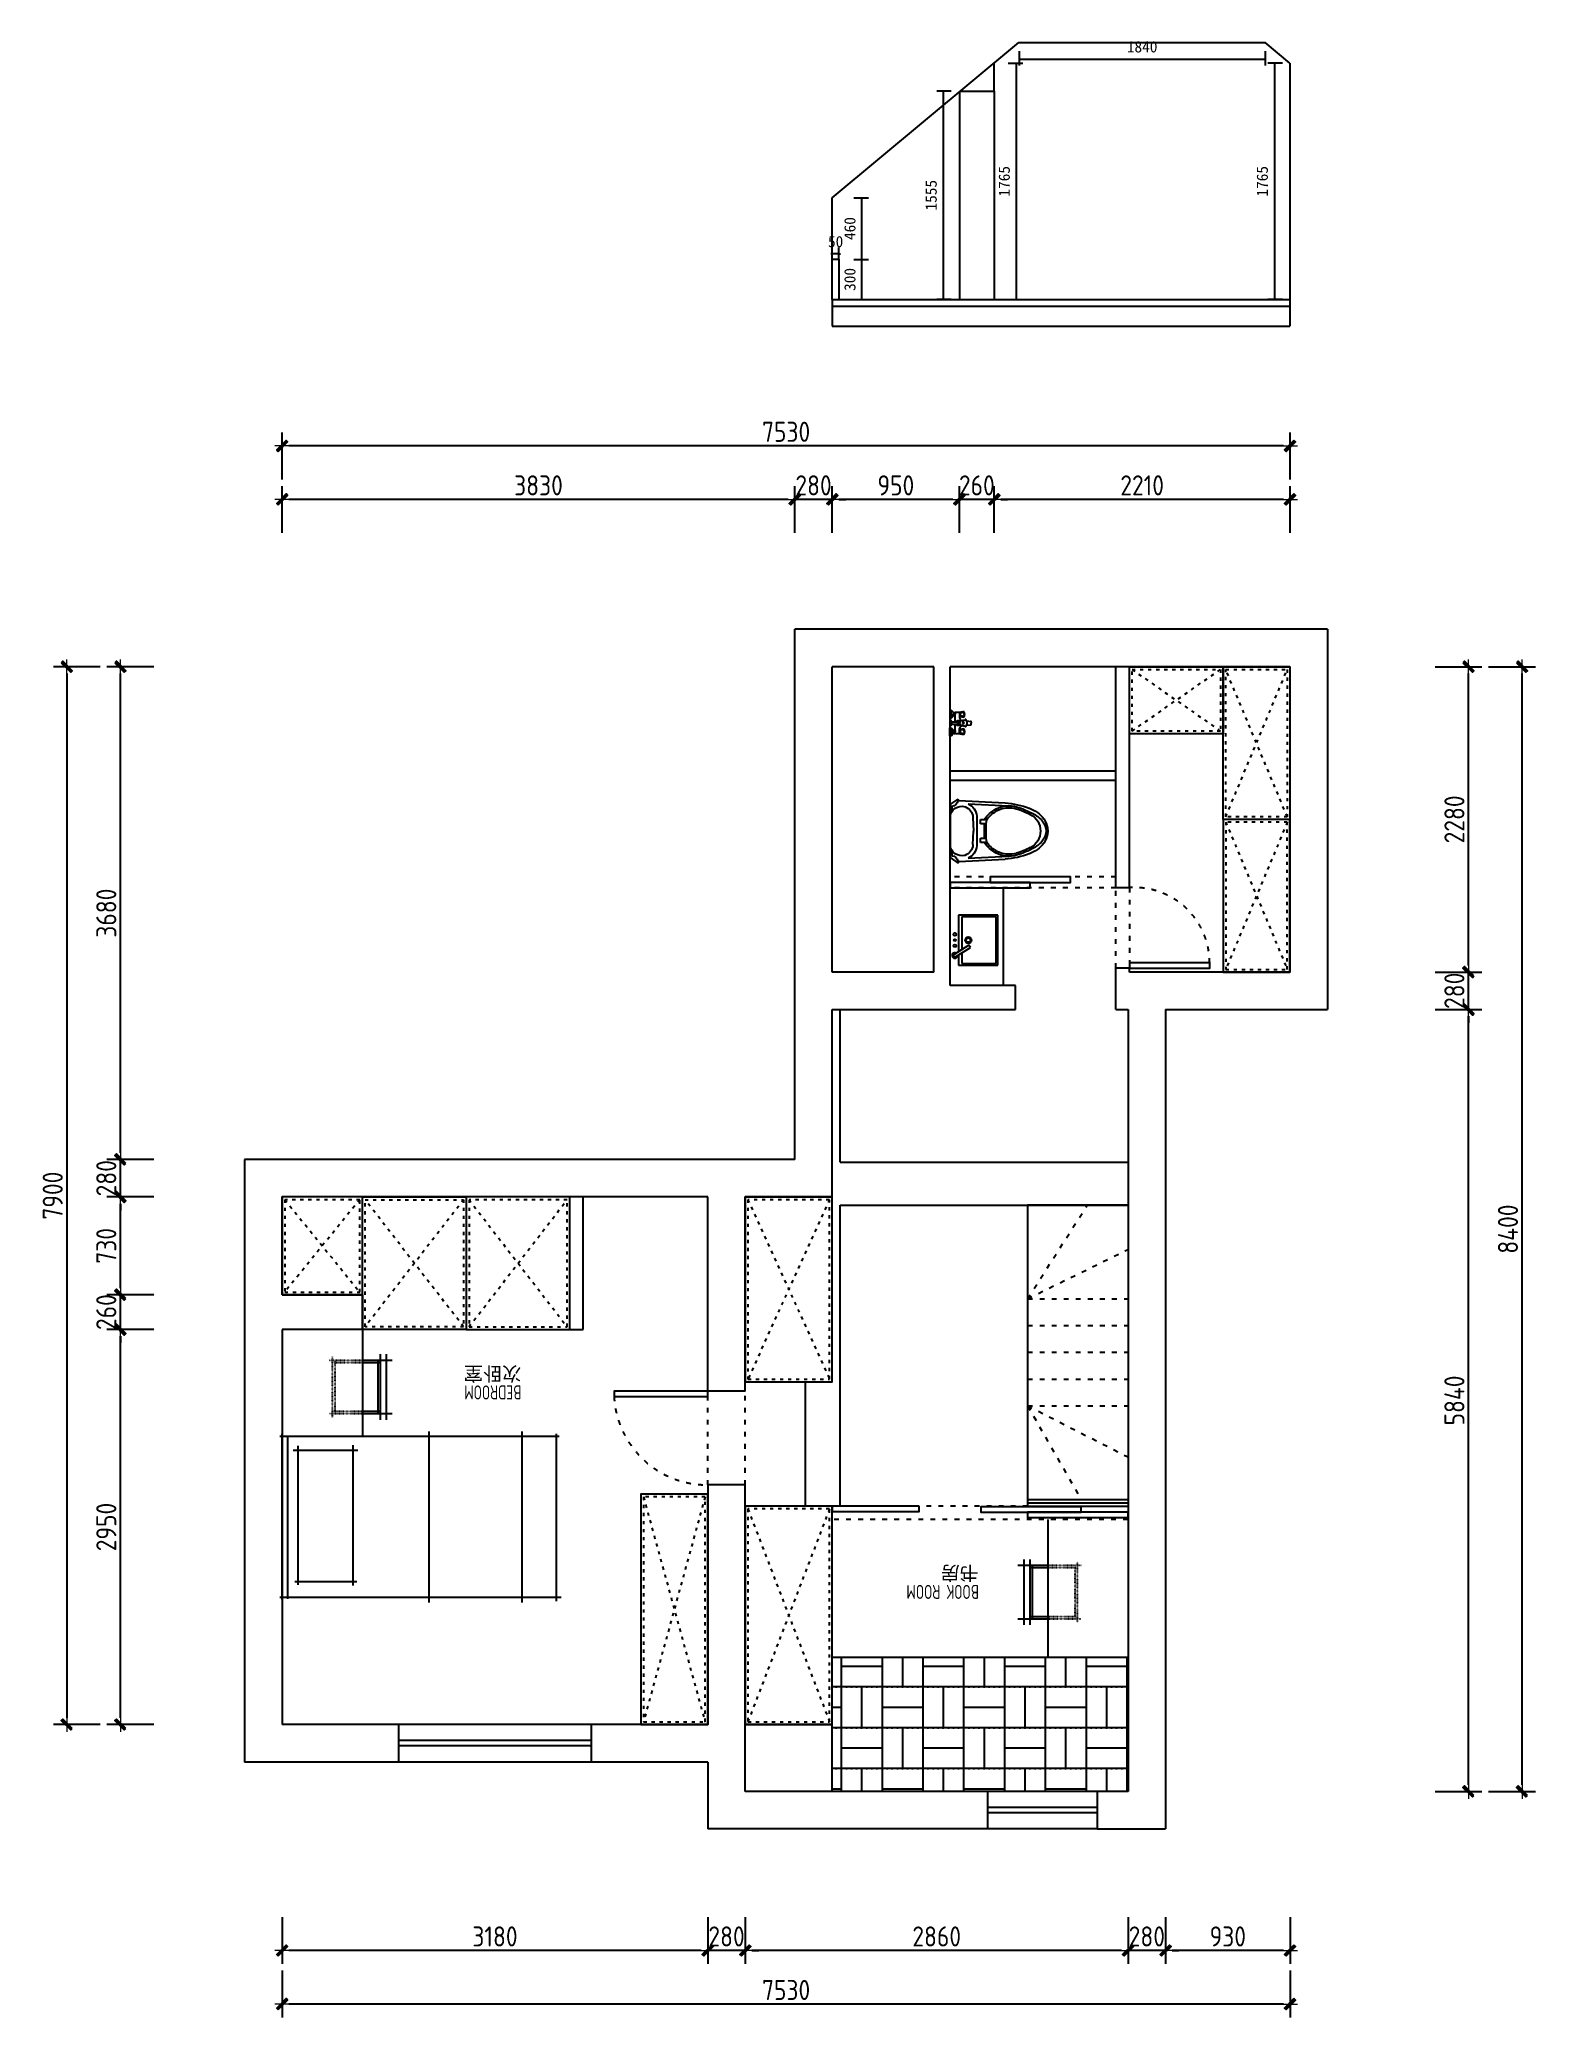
# Model space of a CAD drawing. Header units: millimetres. Extents: x -58733 to 427521, y -235734 to 553534.
# Drawn here: x 119272 to 130448, y 470162 to 484935 of the extents above; entities that cross this region are included whole.
import ezdxf

# ---------------------------------------------------------------- set-up
doc = ezdxf.new("R2010")
doc.units = ezdxf.units.MM
doc.linetypes.add('ACAD_ISO03W100', pattern=[30, 12, -18])
for name, color, linetype in [('00-墙体', 7, 'Continuous'), ('02-洁具及配件（地平图显示）', 1, 'Continuous'), ('02-活动家具', 1, 'Continuous'), ('E-立面活动家具', 1, 'Continuous')]:
    doc.layers.add(name, color=color, linetype=linetype)
doc.layers.add('P★10 文字说明', color=32, linetype='Continuous', lineweight=0)
doc.styles.add('CCD_DIM', font='ARCHS.SHX')
doc.styles.add('编号', font='ARCHSTYL.SHX', dxfattribs={"width": 0.8})
doc.styles.add('黑体', font='simhei.ttf')
doc.dimstyles.new('J内小标小字', dxfattribs={"dimscale": 1.2, "dimtxt": 70, "dimasz": 10, "dimexe": 40, "dimexo": 0, "dimgap": 40, "dimtad": 1, "dimdec": 0, "dimrnd": 5, "dimtxsty": '黑体', "dimblk": 'ARCHTICK', "dimcen": 2.5, "dimclrd": 251, "dimclre": 251, "dimclrt": 2, "dimadec": 0, "dimazin": 0, "dimtfac": 1, "dimtdec": 0, "dimtix": 1, "dimtmove": 1, "dimatfit": 3, "dimldrblk": 'DOT', "dimfxl": 50, "dimfxlon": 1, "dimarcsym": 0})
doc.dimstyles.new('海龍1：50', dxfattribs={"dimscale": 50, "dimtxt": 3, "dimasz": 1, "dimexe": 2, "dimexo": 2, "dimgap": 0.6, "dimtad": 1, "dimdec": 0, "dimrnd": 5, "dimdsep": 46, "dimtxsty": 'CCD_DIM', "dimblk": 'WS-cj', "dimcen": 1, "dimclrd": 242, "dimclre": 242, "dimclrt": 2, "dimadec": 0, "dimazin": 2, "dimtfac": 1, "dimtdec": 0, "dimtix": 1, "dimtmove": 2, "dimatfit": 3, "dimldrblk": 'CCD_Leader_Arrow', "dimfxl": 5, "dimfxlon": 1, "dimtolj": 1, "dimarcsym": 0})

msp = doc.modelspace()

# ---------------------------------------------------------------- texts
at = {"layer": 'P★10 文字说明', "char_height": 105, "attachment_point": 1, "rotation": 180, "line_spacing_factor": 0.8, "style": '编号'}
for s, insert in [('BEDROOM\\P{\\W1;\\f宋体|b0|i0|c134|p2;次卧室}', (122871.7, 474777.8)), ('BOOK ROOM\\P{\\Fￎￄￗￖ;\\W1;书房}', (126290.1, 473288.1))]:
    msp.add_mtext(s, dxfattribs=dict(at, insert=insert))

# ---------------------------------------------------------------- blocks, each defined once
blk = doc.blocks.new('WS-cj')
blk.add_hatch(color=1).paths.add_polyline_path([(0.59, 0.82), (-0.82, -0.59), (-0.59, -0.82), (0.82, 0.59)])
at = {"color": 1, "linetype": 'ByBlock', "lineweight": 0}
for p, q in [((-1.1, 0), (0, 0)), ((0, 0), (1.1, 0))]:
    blk.add_line(p, q, dxfattribs=at)
at = {"color": 1}
blk.add_lwpolyline([(0.59, 0.82), (-0.82, -0.59), (-0.59, -0.82), (0.82, 0.59)], close=True, dxfattribs=at)
blk = doc.blocks.new('*D662')
at = {"color": 242, "lineweight": -2}
for p, q in [((127685, 470912), (127685, 470562)), ((128615, 470912), (128615, 470562)), ((128565, 470662), (127735, 470662))]:
    blk.add_line(p, q, dxfattribs=at)
at = {"layer": 'Defpoints', "color": 0}
for p in [(127685, 471062), (128615, 471062), (127685, 470662)]:
    blk.add_point(p, dxfattribs=at)
at = {"color": 242, "lineweight": -2, "xscale": 50, "yscale": 50, "zscale": 50, "rotation": 180}
blk.add_blockref('WS-cj', (127685, 470662), dxfattribs=at)
at = {"color": 242, "lineweight": -2, "xscale": 50, "yscale": 50, "zscale": 50}
blk.add_blockref('WS-cj', (128615, 470662), dxfattribs=at)
at = {"color": 2, "insert": (128150, 470767), "char_height": 150, "attachment_point": 5, "style": 'CCD_DIM'}
blk.add_mtext('\\A1;930', dxfattribs=at)
blk = doc.blocks.new('CCD_Leader_Arrow')
at = {"color": 1, "linetype": 'ByBlock'}
blk.add_line((0, 0), (-1, 0), dxfattribs=at)
for points in [[(-0.86, 0.67), (-0.6, 0.85), (-0.24, 0), (0, 0)], [(-0.86, -0.67), (-0.6, -0.85), (-0.24, 0), (0, 0)]]:
    blk.add_solid(points, dxfattribs=at)
blk = doc.blocks.new('*D663')
at = {"color": 242, "lineweight": -2}
for p, q in [((127405, 470912), (127405, 470562)), ((127685, 470912), (127685, 470562)), ((127355, 470662), (127305, 470662)), ((127685, 470662), (127405, 470662)), ((127735, 470662), (127785, 470662))]:
    blk.add_line(p, q, dxfattribs=at)
at = {"layer": 'Defpoints', "color": 0}
for p in [(127405, 471062), (127685, 471062), (127405, 470662)]:
    blk.add_point(p, dxfattribs=at)
at = {"color": 242, "lineweight": -2, "xscale": 50, "yscale": 50, "zscale": 50}
blk.add_blockref('WS-cj', (127405, 470662), dxfattribs=at)
at = {"color": 242, "lineweight": -2, "xscale": 50, "yscale": 50, "zscale": 50, "rotation": 180}
blk.add_blockref('WS-cj', (127685, 470662), dxfattribs=at)
at = {"color": 2, "insert": (127545, 470767), "char_height": 150, "attachment_point": 5, "style": 'CCD_DIM'}
blk.add_mtext('\\A1;280', dxfattribs=at)
blk = doc.blocks.new('*D664')
at = {"color": 242, "lineweight": -2}
for p, q in [((124545, 470912), (124545, 470562)), ((127405, 470912), (127405, 470562)), ((127355, 470662), (124595, 470662))]:
    blk.add_line(p, q, dxfattribs=at)
at = {"layer": 'Defpoints', "color": 0}
for p in [(124545, 471062), (127405, 471062), (124545, 470662)]:
    blk.add_point(p, dxfattribs=at)
at = {"color": 242, "lineweight": -2, "xscale": 50, "yscale": 50, "zscale": 50, "rotation": 180}
blk.add_blockref('WS-cj', (124545, 470662), dxfattribs=at)
at = {"color": 242, "lineweight": -2, "xscale": 50, "yscale": 50, "zscale": 50}
blk.add_blockref('WS-cj', (127405, 470662), dxfattribs=at)
at = {"color": 2, "insert": (125975, 470767), "char_height": 150, "attachment_point": 5, "style": 'CCD_DIM'}
blk.add_mtext('\\A1;2860', dxfattribs=at)
blk = doc.blocks.new('*D665')
at = {"color": 242, "lineweight": -2}
for p, q in [((124265, 470912), (124265, 470562)), ((124545, 470912), (124545, 470562)), ((124215, 470662), (124165, 470662)), ((124545, 470662), (124265, 470662)), ((124595, 470662), (124645, 470662))]:
    blk.add_line(p, q, dxfattribs=at)
at = {"layer": 'Defpoints', "color": 0}
for p in [(124265, 471062), (124545, 471062), (124265, 470662)]:
    blk.add_point(p, dxfattribs=at)
at = {"color": 242, "lineweight": -2, "xscale": 50, "yscale": 50, "zscale": 50}
blk.add_blockref('WS-cj', (124265, 470662), dxfattribs=at)
at = {"color": 242, "lineweight": -2, "xscale": 50, "yscale": 50, "zscale": 50, "rotation": 180}
blk.add_blockref('WS-cj', (124545, 470662), dxfattribs=at)
at = {"color": 2, "insert": (124405, 470767), "char_height": 150, "attachment_point": 5, "style": 'CCD_DIM'}
blk.add_mtext('\\A1;280', dxfattribs=at)
blk = doc.blocks.new('*D666')
at = {"color": 242, "lineweight": -2}
for p, q in [((121085, 470912), (121085, 470562)), ((124265, 470912), (124265, 470562)), ((124215, 470662), (121135, 470662))]:
    blk.add_line(p, q, dxfattribs=at)
at = {"layer": 'Defpoints', "color": 0}
for p in [(121085, 471062), (124265, 471062), (121085, 470662)]:
    blk.add_point(p, dxfattribs=at)
at = {"color": 242, "lineweight": -2, "xscale": 50, "yscale": 50, "zscale": 50, "rotation": 180}
blk.add_blockref('WS-cj', (121085, 470662), dxfattribs=at)
at = {"color": 242, "lineweight": -2, "xscale": 50, "yscale": 50, "zscale": 50}
blk.add_blockref('WS-cj', (124265, 470662), dxfattribs=at)
at = {"color": 2, "insert": (122675, 470767), "char_height": 150, "attachment_point": 5, "style": 'CCD_DIM'}
blk.add_mtext('\\A1;3180', dxfattribs=at)
blk = doc.blocks.new('*D667')
at = {"color": 242, "lineweight": -2}
for p, q in [((121085, 470512), (121085, 470162)), ((128615, 470512), (128615, 470162)), ((128565, 470262), (121135, 470262))]:
    blk.add_line(p, q, dxfattribs=at)
at = {"layer": 'Defpoints', "color": 0}
for p in [(121085, 471062), (128615, 471062), (121085, 470262)]:
    blk.add_point(p, dxfattribs=at)
at = {"color": 242, "lineweight": -2, "xscale": 50, "yscale": 50, "zscale": 50, "rotation": 180}
blk.add_blockref('WS-cj', (121085, 470262), dxfattribs=at)
at = {"color": 242, "lineweight": -2, "xscale": 50, "yscale": 50, "zscale": 50}
blk.add_blockref('WS-cj', (128615, 470262), dxfattribs=at)
at = {"color": 2, "insert": (124850, 470367), "char_height": 150, "attachment_point": 5, "style": 'CCD_DIM'}
blk.add_mtext('\\A1;7530', dxfattribs=at)
blk = doc.blocks.new('*D668')
at = {"color": 242, "lineweight": -2}
for p, q in [((126405, 481250), (126405, 481600)), ((128615, 481250), (128615, 481600)), ((128565, 481500), (126455, 481500))]:
    blk.add_line(p, q, dxfattribs=at)
at = {"layer": 'Defpoints', "color": 0}
for p in [(126405, 481500), (126405, 481100), (128615, 481100)]:
    blk.add_point(p, dxfattribs=at)
at = {"color": 242, "lineweight": -2, "xscale": 50, "yscale": 50, "zscale": 50, "rotation": 180}
blk.add_blockref('WS-cj', (126405, 481500), dxfattribs=at)
at = {"color": 242, "lineweight": -2, "xscale": 50, "yscale": 50, "zscale": 50}
blk.add_blockref('WS-cj', (128615, 481500), dxfattribs=at)
at = {"color": 2, "insert": (127510, 481605), "char_height": 150, "attachment_point": 5, "style": 'CCD_DIM'}
blk.add_mtext('\\A1;2210', dxfattribs=at)
blk = doc.blocks.new('*D669')
at = {"color": 242, "lineweight": -2}
for p, q in [((126145, 481250), (126145, 481600)), ((126405, 481250), (126405, 481600)), ((126095, 481500), (126045, 481500)), ((126405, 481500), (126145, 481500)), ((126455, 481500), (126505, 481500))]:
    blk.add_line(p, q, dxfattribs=at)
at = {"layer": 'Defpoints', "color": 0}
for p in [(126145, 481500), (126145, 481100), (126405, 481100)]:
    blk.add_point(p, dxfattribs=at)
at = {"color": 242, "lineweight": -2, "xscale": 50, "yscale": 50, "zscale": 50}
blk.add_blockref('WS-cj', (126145, 481500), dxfattribs=at)
at = {"color": 242, "lineweight": -2, "xscale": 50, "yscale": 50, "zscale": 50, "rotation": 180}
blk.add_blockref('WS-cj', (126405, 481500), dxfattribs=at)
at = {"color": 2, "insert": (126275, 481605), "char_height": 150, "attachment_point": 5, "style": 'CCD_DIM'}
blk.add_mtext('\\A1;260', dxfattribs=at)
blk = doc.blocks.new('*D670')
at = {"color": 242, "lineweight": -2}
for p, q in [((125195, 481250), (125195, 481600)), ((126145, 481250), (126145, 481600)), ((126095, 481500), (125245, 481500))]:
    blk.add_line(p, q, dxfattribs=at)
at = {"layer": 'Defpoints', "color": 0}
for p in [(125195, 481500), (125195, 481100), (126145, 481100)]:
    blk.add_point(p, dxfattribs=at)
at = {"color": 242, "lineweight": -2, "xscale": 50, "yscale": 50, "zscale": 50, "rotation": 180}
blk.add_blockref('WS-cj', (125195, 481500), dxfattribs=at)
at = {"color": 242, "lineweight": -2, "xscale": 50, "yscale": 50, "zscale": 50}
blk.add_blockref('WS-cj', (126145, 481500), dxfattribs=at)
at = {"color": 2, "insert": (125670, 481605), "char_height": 150, "attachment_point": 5, "style": 'CCD_DIM'}
blk.add_mtext('\\A1;950', dxfattribs=at)
blk = doc.blocks.new('*D671')
at = {"color": 242, "lineweight": -2}
for p, q in [((124915, 481250), (124915, 481600)), ((125195, 481250), (125195, 481600)), ((124865, 481500), (124815, 481500)), ((125195, 481500), (124915, 481500)), ((125245, 481500), (125295, 481500))]:
    blk.add_line(p, q, dxfattribs=at)
at = {"layer": 'Defpoints', "color": 0}
for p in [(124915, 481500), (124915, 481100), (125195, 481100)]:
    blk.add_point(p, dxfattribs=at)
at = {"color": 242, "lineweight": -2, "xscale": 50, "yscale": 50, "zscale": 50}
blk.add_blockref('WS-cj', (124915, 481500), dxfattribs=at)
at = {"color": 242, "lineweight": -2, "xscale": 50, "yscale": 50, "zscale": 50, "rotation": 180}
blk.add_blockref('WS-cj', (125195, 481500), dxfattribs=at)
at = {"color": 2, "insert": (125055, 481605), "char_height": 150, "attachment_point": 5, "style": 'CCD_DIM'}
blk.add_mtext('\\A1;280', dxfattribs=at)
blk = doc.blocks.new('*D672')
at = {"color": 242, "lineweight": -2}
for p, q in [((121085, 481250), (121085, 481600)), ((124915, 481250), (124915, 481600)), ((124865, 481500), (121135, 481500))]:
    blk.add_line(p, q, dxfattribs=at)
at = {"layer": 'Defpoints', "color": 0}
for p in [(121085, 481500), (121085, 481100), (124915, 481100)]:
    blk.add_point(p, dxfattribs=at)
at = {"color": 242, "lineweight": -2, "xscale": 50, "yscale": 50, "zscale": 50, "rotation": 180}
blk.add_blockref('WS-cj', (121085, 481500), dxfattribs=at)
at = {"color": 242, "lineweight": -2, "xscale": 50, "yscale": 50, "zscale": 50}
blk.add_blockref('WS-cj', (124915, 481500), dxfattribs=at)
at = {"color": 2, "insert": (123000, 481605), "char_height": 150, "attachment_point": 5, "style": 'CCD_DIM'}
blk.add_mtext('\\A1;3830', dxfattribs=at)
blk = doc.blocks.new('*D673')
at = {"color": 242, "lineweight": -2}
for p, q in [((121085, 481650), (121085, 482000)), ((128565, 481900), (121135, 481900)), ((128615, 481650), (128615, 482000))]:
    blk.add_line(p, q, dxfattribs=at)
at = {"layer": 'Defpoints', "color": 0}
for p in [(121085, 481900), (121085, 481100), (128615, 481100)]:
    blk.add_point(p, dxfattribs=at)
at = {"color": 242, "lineweight": -2, "xscale": 50, "yscale": 50, "zscale": 50, "rotation": 180}
blk.add_blockref('WS-cj', (121085, 481900), dxfattribs=at)
at = {"color": 242, "lineweight": -2, "xscale": 50, "yscale": 50, "zscale": 50}
blk.add_blockref('WS-cj', (128615, 481900), dxfattribs=at)
at = {"color": 2, "insert": (124850, 482005), "char_height": 150, "attachment_point": 5, "style": 'CCD_DIM'}
blk.add_mtext('\\A1;7530', dxfattribs=at)
blk = doc.blocks.new('*D674')
at = {"color": 242, "lineweight": -2}
for p, q in [((129698, 477690), (130048, 477690)), ((129948, 471900), (129948, 477640)), ((129698, 471850), (130048, 471850))]:
    blk.add_line(p, q, dxfattribs=at)
at = {"layer": 'Defpoints', "color": 0}
for p in [(129548, 477690), (129948, 477690), (129548, 471850)]:
    blk.add_point(p, dxfattribs=at)
at = {"color": 242, "lineweight": -2, "xscale": 50, "yscale": 50, "zscale": 50}
for p, rotation in [((129948, 477690), 90), ((129948, 471850), 270)]:
    blk.add_blockref('WS-cj', p, dxfattribs=dict(at, rotation=rotation))
at = {"color": 2, "insert": (129843, 474770), "char_height": 150, "attachment_point": 5, "rotation": 90, "style": 'CCD_DIM'}
blk.add_mtext('\\A1;5840', dxfattribs=at)
blk = doc.blocks.new('*D675')
at = {"color": 242, "lineweight": -2}
for p, q in [((129948, 478020), (129948, 478070)), ((129698, 477970), (130048, 477970)), ((129948, 477690), (129948, 477970)), ((129698, 477690), (130048, 477690)), ((129948, 477640), (129948, 477590))]:
    blk.add_line(p, q, dxfattribs=at)
at = {"layer": 'Defpoints', "color": 0}
for p in [(129548, 477970), (129948, 477970), (129548, 477690)]:
    blk.add_point(p, dxfattribs=at)
at = {"color": 242, "lineweight": -2, "xscale": 50, "yscale": 50, "zscale": 50}
for p, rotation in [((129948, 477970), 270), ((129948, 477690), 90)]:
    blk.add_blockref('WS-cj', p, dxfattribs=dict(at, rotation=rotation))
at = {"color": 2, "insert": (129843, 477830), "char_height": 150, "attachment_point": 5, "rotation": 90, "style": 'CCD_DIM'}
blk.add_mtext('\\A1;280', dxfattribs=at)
blk = doc.blocks.new('*D676')
at = {"color": 242, "lineweight": -2}
for p, q in [((129698, 480250), (130048, 480250)), ((129948, 478020), (129948, 480200)), ((129698, 477970), (130048, 477970))]:
    blk.add_line(p, q, dxfattribs=at)
at = {"layer": 'Defpoints', "color": 0}
for p in [(129548, 480250), (129948, 480250), (129548, 477970)]:
    blk.add_point(p, dxfattribs=at)
at = {"color": 242, "lineweight": -2, "xscale": 50, "yscale": 50, "zscale": 50}
for p, rotation in [((129948, 480250), 90), ((129948, 477970), 270)]:
    blk.add_blockref('WS-cj', p, dxfattribs=dict(at, rotation=rotation))
at = {"color": 2, "insert": (129843, 479110), "char_height": 150, "attachment_point": 5, "rotation": 90, "style": 'CCD_DIM'}
blk.add_mtext('\\A1;2280', dxfattribs=at)
blk = doc.blocks.new('*D677')
at = {"color": 242, "lineweight": -2}
for p, q in [((130098, 480250), (130448, 480250)), ((130348, 471900), (130348, 480200)), ((130098, 471850), (130448, 471850))]:
    blk.add_line(p, q, dxfattribs=at)
at = {"layer": 'Defpoints', "color": 0}
for p in [(129548, 480250), (130348, 480250), (129548, 471850)]:
    blk.add_point(p, dxfattribs=at)
at = {"color": 242, "lineweight": -2, "xscale": 50, "yscale": 50, "zscale": 50}
for p, rotation in [((130348, 480250), 90), ((130348, 471850), 270)]:
    blk.add_blockref('WS-cj', p, dxfattribs=dict(at, rotation=rotation))
at = {"color": 2, "insert": (130243, 476050), "char_height": 150, "attachment_point": 5, "rotation": 90, "style": 'CCD_DIM'}
blk.add_mtext('\\A1;8400', dxfattribs=at)
blk = doc.blocks.new('*D678')
at = {"color": 242, "lineweight": -2}
for p, q in [((120126, 475300), (119776, 475300)), ((119876, 472400), (119876, 475250)), ((120126, 472350), (119776, 472350))]:
    blk.add_line(p, q, dxfattribs=at)
at = {"layer": 'Defpoints', "color": 0}
for p in [(119876, 475300), (120276, 475300), (120276, 472350)]:
    blk.add_point(p, dxfattribs=at)
at = {"color": 242, "lineweight": -2, "xscale": 50, "yscale": 50, "zscale": 50}
for p, rotation in [((119876, 475300), 90), ((119876, 472350), 270)]:
    blk.add_blockref('WS-cj', p, dxfattribs=dict(at, rotation=rotation))
at = {"color": 2, "insert": (119771, 473825), "char_height": 150, "attachment_point": 5, "rotation": 90, "style": 'CCD_DIM'}
blk.add_mtext('\\A1;2950', dxfattribs=at)
blk = doc.blocks.new('*D679')
at = {"color": 242, "lineweight": -2}
for p, q in [((120126, 475560), (119776, 475560)), ((119876, 475610), (119876, 475660)), ((119876, 475300), (119876, 475560)), ((120126, 475300), (119776, 475300)), ((119876, 475250), (119876, 475200))]:
    blk.add_line(p, q, dxfattribs=at)
at = {"layer": 'Defpoints', "color": 0}
for p in [(119876, 475560), (120276, 475560), (120276, 475300)]:
    blk.add_point(p, dxfattribs=at)
at = {"color": 242, "lineweight": -2, "xscale": 50, "yscale": 50, "zscale": 50}
for p, rotation in [((119876, 475560), 270), ((119876, 475300), 90)]:
    blk.add_blockref('WS-cj', p, dxfattribs=dict(at, rotation=rotation))
at = {"color": 2, "insert": (119771, 475430), "char_height": 150, "attachment_point": 5, "rotation": 90, "style": 'CCD_DIM'}
blk.add_mtext('\\A1;260', dxfattribs=at)
blk = doc.blocks.new('*D680')
at = {"color": 242, "lineweight": -2}
for p, q in [((120126, 476290), (119776, 476290)), ((119876, 475610), (119876, 476240)), ((120126, 475560), (119776, 475560))]:
    blk.add_line(p, q, dxfattribs=at)
at = {"layer": 'Defpoints', "color": 0}
for p in [(119876, 476290), (120276, 476290), (120276, 475560)]:
    blk.add_point(p, dxfattribs=at)
at = {"color": 242, "lineweight": -2, "xscale": 50, "yscale": 50, "zscale": 50}
for p, rotation in [((119876, 476290), 90), ((119876, 475560), 270)]:
    blk.add_blockref('WS-cj', p, dxfattribs=dict(at, rotation=rotation))
at = {"color": 2, "insert": (119771, 475925), "char_height": 150, "attachment_point": 5, "rotation": 90, "style": 'CCD_DIM'}
blk.add_mtext('\\A1;730', dxfattribs=at)
blk = doc.blocks.new('*D681')
at = {"color": 242, "lineweight": -2}
for p, q in [((120126, 476570), (119776, 476570)), ((119876, 476620), (119876, 476670)), ((119876, 476290), (119876, 476570)), ((120126, 476290), (119776, 476290)), ((119876, 476240), (119876, 476190))]:
    blk.add_line(p, q, dxfattribs=at)
at = {"layer": 'Defpoints', "color": 0}
for p in [(119876, 476570), (120276, 476570), (120276, 476290)]:
    blk.add_point(p, dxfattribs=at)
at = {"color": 242, "lineweight": -2, "xscale": 50, "yscale": 50, "zscale": 50}
for p, rotation in [((119876, 476570), 270), ((119876, 476290), 90)]:
    blk.add_blockref('WS-cj', p, dxfattribs=dict(at, rotation=rotation))
at = {"color": 2, "insert": (119771, 476430), "char_height": 150, "attachment_point": 5, "rotation": 90, "style": 'CCD_DIM'}
blk.add_mtext('\\A1;280', dxfattribs=at)
blk = doc.blocks.new('*D682')
at = {"color": 242, "lineweight": -2}
for p, q in [((120126, 480250), (119776, 480250)), ((119876, 476620), (119876, 480200)), ((120126, 476570), (119776, 476570))]:
    blk.add_line(p, q, dxfattribs=at)
at = {"layer": 'Defpoints', "color": 0}
for p in [(119876, 480250), (120276, 480250), (120276, 476570)]:
    blk.add_point(p, dxfattribs=at)
at = {"color": 242, "lineweight": -2, "xscale": 50, "yscale": 50, "zscale": 50}
for p, rotation in [((119876, 480250), 90), ((119876, 476570), 270)]:
    blk.add_blockref('WS-cj', p, dxfattribs=dict(at, rotation=rotation))
at = {"color": 2, "insert": (119771, 478410), "char_height": 150, "attachment_point": 5, "rotation": 90, "style": 'CCD_DIM'}
blk.add_mtext('\\A1;3680', dxfattribs=at)
blk = doc.blocks.new('*D683')
at = {"color": 242, "lineweight": -2}
for p, q in [((119726, 480250), (119376, 480250)), ((119476, 480200), (119476, 472400)), ((119726, 472350), (119376, 472350))]:
    blk.add_line(p, q, dxfattribs=at)
at = {"layer": 'Defpoints', "color": 0}
for p in [(120276, 480250), (119476, 472350), (120276, 472350)]:
    blk.add_point(p, dxfattribs=at)
at = {"color": 242, "lineweight": -2, "xscale": 50, "yscale": 50, "zscale": 50}
for p, rotation in [((119476, 480250), 90), ((119476, 472350), 270)]:
    blk.add_blockref('WS-cj', p, dxfattribs=dict(at, rotation=rotation))
at = {"color": 2, "insert": (119371, 476300), "char_height": 150, "attachment_point": 5, "rotation": 90, "style": 'CCD_DIM'}
blk.add_mtext('\\A1;7900', dxfattribs=at)
blk = doc.blocks.new('zw$DBEA')
for p, q in [((2102, 1237), (0, 1237)), ((36, 1266), (36, 20)), ((36, 1253), (36, 16)), ((2045, 30), (2045, 1248)), ((2086, 1253), (2086, 16)), ((16, 37), (2102, 37))]:
    blk.add_line(p, q)
at = {"color": 251}
for p, q in [((292, 1277), (292, 0)), ((987, 1277), (987, 0)), ((1526, 1121), (1990, 1121)), ((1556, 100), (1556, 1149)), ((1966, 1144), (1966, 106)), ((2003, 139), (1520, 139))]:
    blk.add_line(p, q, dxfattribs=at)
blk = doc.blocks.new('A$C47FE7B04')
for p, q in [((12, 67), (28, 412)), ((466, 67), (450, 412)), ((42, 0), (0, 60)), ((436, 0), (478, 60)), ((436, 0), (42, 0))]:
    blk.add_line(p, q)
at = {"color": 251}
for p, q in [((35, 136), (50, 437)), ((443, 136), (428, 437)), ((350, 200), (128, 200)), ((138, 171), (239, 175)), ((153, 278), (153, 229)), ((153, 229), (186, 229)), ((185, 271), (293, 271)), ((186, 229), (186, 271)), ((292, 256), (186, 256)), ((340, 171), (239, 175)), ((292, 271), (292, 229)), ((292, 229), (325, 229)), ((325, 229), (325, 278)), ((94, 14), (55, 14)), ((424, 14), (384, 14)), ((76, 0), (403, 0)), ((436, 0), (436, 0))]:
    blk.add_line(p, q, dxfattribs=at)
for centre, radius, start, end in [((704, 355), 678, 159.5, 175.2), ((305, 501), 254, 128, 158.7), ((239, 580), 151, 53.3224, 126.6999), ((173, 501), 254, 21.3, 52), ((-226, 355), 678, 4.8, 20.5), ((76, 64), 63.8, 177, 184.041), ((402, 64), 63.8, 355.9513, 3)]:
    blk.add_arc(centre, radius, start, end)
for centre, radius, start, end in [((667, 317), 635, 150.6001, 163.4407), ((667, 317), 620, 152.8687, 163.4334), ((302, 523), 216, 127.6232, 150.6955), ((239, 536), 140, 27.1313, 152.8687), ((239, 607), 111, 90, 128.3644), ((239, 607), 111, 51.6356, 90), ((176, 523), 216, 29.3045, 52.3768), ((-189, 317), 620, 16.5666, 27.1313), ((-189, 317), 635, 16.5593, 29.3999), ((256, 441), 206, 164.0575, 208.1206), ((256, 441), 191, 164.0809, 199.8651), ((222, 441), 191, 340.1349, 15.9191), ((222, 441), 206, 331.8794, 15.9425), ((291, 457), 244, 207.4735, 235.4741), ((291, 457), 229, 200.5577, 226.0032), ((187, 457), 244, 304.5259, 332.5265), ((187, 457), 229, 313.9968, 339.4423), ((137, 88), 112, 94.5, 155.1), ((141, 82), 89.1, 92.2, 160.4), ((185, 347), 76.2, 226.0032, 270), ((293, 347), 76.2, 270, 313.9968), ((337, 82), 89.1, 19.6, 87.8), ((341, 88), 112, 24.9, 85.5), ((5, 10), 49.9, 81.6639, 95.7795), ((5, 10), 49.9, 4.936, 81.6639), ((144, 89), 89.8, 164.9956, 261.9532), ((334, 89), 89.8, 278.0468, 15.0044), ((473, 10), 49.9, 98.403, 175.064), ((473, 10), 49.9, 84.2205, 98.403)]:
    blk.add_arc(centre, radius, start, end, dxfattribs=at)
blk = doc.blocks.new('A$C148A1841')
at = {"extrusion": (0, 1, 0)}
for p, q in [((0, 360), (0, 0)), ((95, 360), (0, 360)), ((460, 360), (125, 360)), ((460, 0), (460, 360)), ((0, 0), (460, 0))]:
    blk.add_line(p, q, dxfattribs=at)
at = {"color": 251, "ltscale": 10, "extrusion": (0, 1, 0)}
for p, q in [((15, 330), (15, 15)), ((114, 330), (15, 330)), ((445, 330), (143, 330)), ((445, 15), (445, 330)), ((15, 15), (445, 15))]:
    blk.add_line(p, q, dxfattribs=at)
at = {"color": 251}
for p, q in [((198, 271), (216, 271)), ((230, 288), (230, 304)), ((230, 254), (230, 238)), ((246, 271), (263, 271))]:
    blk.add_line(p, q, dxfattribs=at)
at = {"color": 251, "ltscale": 10}
blk.add_lwpolyline([(162, 252), (183, 266), (98, 402, 1), (77, 389)], format="xyb", close=True, dxfattribs=at)
at = {"color": 251}
for radius in [29.4, 19.8]:
    blk.add_circle((230, 271), radius, dxfattribs=at)
at = {"color": 251, "ltscale": 10}
blk.add_arc((88, 396), 25, 331.6515, 271.6515, dxfattribs=at)
at = {"color": 251}
for centre, major_axis, start_param, end_param in [((177, 396), (-9.43, 9.43), 0.785398, 7.068583), ((230, 396), (-6.29, 6.29), 0.785398, 7.068583), ((283, 396), (9.43, 9.43), 2.356194490192192, 8.639379797371777)]:
    blk.add_ellipse(centre, major_axis=major_axis, ratio=1, start_param=start_param, end_param=end_param, dxfattribs=at)
blk = doc.blocks.new('A$C2EBB641D')
for p, q in [((533, 667), (200, 667)), ((267, 733), (267, 0)), ((333, 733), (333, 0)), ((200, 67), (533, 67))]:
    blk.add_line(p, q)
at = {"color": 250, "linetype": 'ACAD_ISO03W100', "ltscale": 0.1}
for p, q in [((907, 667), (533, 667)), ((867, 27), (867, 707)), ((853, 640), (533, 640)), ((840, 80), (840, 653)), ((533, 93), (853, 93)), ((533, 67), (907, 67))]:
    blk.add_line(p, q, dxfattribs=at)
at = {"color": 251}
for p, q in [((533, 640), (347, 640)), ((360, 653), (360, 80)), ((347, 93), (533, 93))]:
    blk.add_line(p, q, dxfattribs=at)
blk = doc.blocks.new('A$C161B1048')
for p, q in [((0, 159), (58, 159)), ((0, 151), (0, 159)), ((0, 151), (16, 135)), ((58, 151), (43, 135)), ((58, 159), (58, 151)), ((119, 159), (71, 159)), ((190, 159), (132, 159)), ((132, 159), (132, 151)), ((132, 151), (147, 135)), ((190, 151), (175, 135)), ((190, 151), (190, 159)), ((16, 135), (19, 135)), ((19, 130), (16, 128)), ((16, 128), (16, 122)), ((16, 122), (19, 120)), ((19, 120), (16, 118)), ((16, 118), (16, 89)), ((18, 87), (18, 86)), ((19, 135), (19, 130)), ((39, 120), (86, 120)), ((40, 135), (40, 130)), ((43, 135), (40, 135)), ((40, 130), (42, 128)), ((42, 122), (40, 120)), ((42, 128), (42, 122)), ((43, 87), (55, 87)), ((43, 86), (43, 87)), ((70, 46), (79, 84)), ((70, 44), (70, 44)), ((75, 74), (75, 67)), ((79, 34), (82, 5)), ((86, 147), (85, 147)), ((86, 147), (86, 100)), ((95, 147), (86, 147)), ((86, 100), (104, 100)), ((86, 89), (86, 85)), ((86, 89), (104, 89)), ((88, 0), (95, 0)), ((95, 147), (104, 147)), ((102, 0), (95, 0)), ((104, 147), (104, 100)), ((104, 147), (106, 147)), ((104, 120), (171, 120)), ((104, 89), (104, 85)), ((111, 34), (107, 5)), ((111, 84), (120, 46)), ((147, 87), (134, 87)), ((147, 135), (150, 135)), ((147, 86), (147, 87)), ((150, 130), (148, 128)), ((148, 128), (148, 122)), ((148, 122), (150, 120)), ((150, 135), (150, 130)), ((172, 120), (171, 120)), ((171, 87), (171, 87)), ((171, 87), (171, 86)), ((172, 135), (172, 130)), ((175, 135), (172, 135)), ((172, 130), (174, 128)), ((174, 122), (172, 120)), ((174, 128), (174, 122)), ((174, 89), (174, 118))]:
    blk.add_line(p, q)
at = {"color": 251}
for p, q in [((58, 151), (0, 151)), ((132, 151), (190, 151)), ((15, 54), (20, 78)), ((18, 87), (43, 87)), ((18, 86), (43, 86)), ((19, 135), (29, 135)), ((19, 130), (29, 130)), ((19, 120), (29, 120)), ((31, 52), (19, 52)), ((23, 128), (21, 130)), ((21, 120), (23, 122)), ((23, 128), (26, 130)), ((23, 122), (23, 128)), ((23, 122), (26, 120)), ((40, 135), (29, 135)), ((40, 130), (29, 130)), ((40, 120), (29, 120)), ((31, 52), (42, 52)), ((35, 128), (32, 130)), ((35, 122), (32, 120)), ((35, 128), (37, 130)), ((35, 122), (35, 128)), ((37, 120), (35, 122)), ((46, 54), (41, 78)), ((76, 58), (74, 63)), ((79, 57), (76, 58)), ((80, 67), (79, 57)), ((89, 65), (93, 53)), ((93, 53), (98, 53)), ((98, 53), (101, 65)), ((110, 68), (110, 57)), ((110, 57), (114, 58)), ((115, 74), (114, 69)), ((114, 58), (116, 65)), ((121, 44), (121, 44)), ((143, 54), (149, 78)), ((171, 87), (147, 87)), ((171, 86), (147, 86)), ((159, 52), (147, 52)), ((150, 135), (161, 135)), ((150, 130), (161, 130)), ((150, 120), (161, 120)), ((155, 128), (153, 130)), ((153, 120), (155, 122)), ((155, 128), (158, 130)), ((155, 122), (155, 128)), ((155, 122), (158, 120)), ((159, 52), (171, 52)), ((172, 135), (161, 135)), ((172, 130), (161, 130)), ((172, 120), (161, 120)), ((167, 128), (164, 130)), ((167, 122), (164, 120)), ((167, 128), (169, 130)), ((167, 122), (167, 128)), ((169, 120), (167, 122)), ((175, 54), (169, 78))]:
    blk.add_line(p, q, dxfattribs=at)
for centre, radius, start, end in [((86, 163), 16.1, 196.4663, 264.7097), ((104, 163), 16.1, 275.2903, 343.5337), ((216, 37), 206, 167.1247, 175.6663), ((32, 106), 57, 247.8225, 268.6863), ((19, 81), 4.17, 95.2861, 155.1491), ((18, 89), 2.26, 180, 283.6855), ((29, 106), 57, 271.3137, 292.1775), ((42, 81), 4.17, 24.8509, 84.7139), ((-155, 37), 206, 4.3337, 12.8753), ((55, 66), 20.9, 23.4502, 90), ((76, 43), 6.14, 155.6461, 180), ((76, 43), 6.14, 180, 221.2126), ((85, 51), 18.4, 221.2126, 244.6886), ((91, 64), 32.8, 244.6886, 258.9162), ((80, 84), 0.732, 111.5874, 180), ((80, 84), 0.732, 180, 248.4126), ((87, 66), 20.2, 99.3077, 111.5874), ((87, 102), 20.2, 248.4126, 260.6923), ((88, 6), 5.6, 186.0979, 272.3749), ((93, 94), 9.16, 140.1022, 219.8978), ((92, 37), 49.5, 96.7319, 99.3077), ((92, 131), 49.5, 260.6923, 266.1163), ((95, 85), 53.9, 258.9162, 270), ((87, 85), 0.443, 180, 247.4671), ((91, 95), 11, 247.4671, 260.2489), ((93, 111), 26.9, 260.2489, 265.9284), ((95, 178), 96.5, 266.1163, 270), ((95, 136), 52.2, 265.9284, 270), ((95, 136), 52.2, 270, 274.0716), ((95, 178), 96.5, 270, 273.8837), ((95, 85), 53.9, 270, 281.0838), ((97, 111), 26.9, 274.0716, 279.7511), ((100, 95), 11, 279.7511, 292.5329), ((98, 131), 49.5, 273.8837, 279.3077), ((102, 6), 5.6, 267.6251, 353.9021), ((97, 94), 9.16, 320.1022, 39.8978), ((98, 37), 49.5, 80.6923, 83.2681), ((104, 85), 0.443, 292.5329, 0), ((99, 64), 32.8, 281.0838, 295.3114), ((103, 66), 20.2, 68.4126, 80.6923), ((103, 102), 20.2, 279.3077, 291.5874), ((110, 84), 0.732, 291.5874, 0), ((110, 84), 0.732, 360, 68.4126), ((105, 51), 18.4, 295.3114, 318.7874), ((134, 66), 20.9, 90, 156.5498), ((115, 43), 6.14, 318.7874, 0), ((115, 43), 6.14, 0, 24.3539), ((345, 37), 206, 167.1247, 175.6663), ((160, 106), 57, 247.8225, 268.6863), ((147, 81), 4.17, 95.2861, 155.1491), ((158, 106), 57, 271.3137, 292.1775), ((172, 89), 2.26, 256.3145, 0), ((171, 81), 4.17, 24.8509, 84.7139), ((172, 118), 2, 0, 90), ((-27, 37), 206, 4.3337, 12.8753)]:
    blk.add_arc(centre, radius, start, end)
for centre, radius, start, end in [((11, 60), 7.1, 268.6863, 306.614), ((-79, 60), 94, 356.2802, 9.9331), ((19, 57), 4.74, 212.3784, 270), ((30, 73), 10.8, 86.7185, 152.529), ((31, 73), 10.8, 27.471, 93.2815), ((42, 57), 4.74, 270, 327.6216), ((140, 60), 94, 170.0669, 183.7198), ((51, 60), 7.1, 233.386, 271.3137), ((95, 100), 17, 122.2278, 235.4154), ((84, 94), 5.2, 68.9619, 78.2634), ((84, 95), 5.2, 281.7366, 291.0381), ((84, 94), 4.83, 47.1211, 68.9619), ((84, 95), 4.83, 291.0381, 312.8789), ((84, 94), 4.53, 24.0405, 47.1211), ((84, 95), 4.53, 312.8789, 335.9595), ((85, 94), 4.18, 0, 24.0405), ((85, 94), 4.18, 335.9595, 0), ((94, 94), 4.18, 155.9595, 180), ((94, 94), 4.18, 180, 204.0405), ((95, 94), 4.53, 132.8789, 155.9595), ((95, 95), 4.53, 204.0405, 227.1211), ((95, 94), 4.83, 111.0381, 132.8789), ((95, 95), 4.83, 227.1211, 248.9619), ((95, 94), 5.2, 90, 111.0381), ((95, 95), 5.2, 248.9619, 270), ((95, 94), 5.2, 68.9619, 90), ((95, 95), 5.2, 270, 291.0381), ((95, 94), 4.83, 47.1211, 68.9619), ((95, 95), 4.83, 291.0381, 312.8789), ((95, 94), 4.53, 24.0405, 47.1211), ((95, 95), 4.53, 312.8789, 335.9595), ((96, 94), 4.18, 0, 24.0405), ((96, 94), 4.18, 335.9595, 0), ((106, 94), 4.18, 155.9595, 180), ((106, 94), 4.18, 180, 204.0405), ((106, 94), 4.53, 132.8789, 155.9595), ((106, 95), 4.53, 204.0405, 227.1211), ((106, 94), 4.83, 111.0381, 132.8789), ((106, 95), 4.83, 227.1211, 248.9619), ((95, 100), 17, 304.4767, 58.4244), ((106, 94), 5.2, 101.7366, 111.0381), ((106, 95), 5.2, 248.9619, 258.2634), ((139, 60), 7.1, 268.6863, 306.614), ((49, 60), 94, 356.2802, 9.9331), ((147, 57), 4.74, 212.3784, 270), ((158, 73), 10.8, 86.7185, 152.529), ((160, 73), 10.8, 27.471, 93.2815), ((171, 57), 4.74, 270, 327.6216), ((269, 60), 94, 170.0669, 183.7198), ((179, 60), 7.1, 233.386, 271.3137)]:
    blk.add_arc(centre, radius, start, end, dxfattribs=at)
blk = doc.blocks.new('_ArchTick')
at = {"color": 0, "linetype": 'ByBlock', "const_width": 0.15}
blk.add_lwpolyline([(-0.5, -0.5), (0.5, 0.5)], dxfattribs=at)
blk = doc.blocks.new('*D684')
at = {"color": 251, "lineweight": -2}
for p, q in [((126084, 484550), (125976, 484550)), ((126024, 484550), (126024, 482993)), ((126084, 482993), (125976, 482993))]:
    blk.add_line(p, q, dxfattribs=at)
at = {"layer": 'Defpoints', "color": 0}
for p in [(126153, 484550), (126024, 482993), (126153, 482993)]:
    blk.add_point(p, dxfattribs=at)
at = {"color": 251, "lineweight": -2, "xscale": 12, "yscale": 12, "zscale": 12}
for p, rotation in [((126024, 484550), 90), ((126024, 482993), 270)]:
    blk.add_blockref('_ArchTick', p, dxfattribs=dict(at, rotation=rotation))
at = {"color": 2, "insert": (125934, 483772), "char_height": 84, "attachment_point": 5, "rotation": 90, "style": '黑体'}
blk.add_mtext('1555', dxfattribs=at)
blk = doc.blocks.new('_Dot')
at = {"color": 0, "linetype": 'ByBlock', "lineweight": -2}
blk.add_line((-0.5, 0), (-1, 0), dxfattribs=at)
at = {"color": 0, "linetype": 'ByBlock', "const_width": 0.5}
blk.add_lwpolyline([(-0.25, 0, 1), (0.25, 0, 1)], format="xyb", close=True, dxfattribs=at)
blk = doc.blocks.new('*D685')
at = {"color": 251, "lineweight": -2}
for p, q in [((126510, 484759), (126618, 484759)), ((126570, 484759), (126570, 482993)), ((126510, 482993), (126618, 482993))]:
    blk.add_line(p, q, dxfattribs=at)
at = {"layer": 'Defpoints', "color": 0}
for p in [(126405, 484759), (126405, 482993), (126570, 482993)]:
    blk.add_point(p, dxfattribs=at)
at = {"color": 251, "lineweight": -2, "xscale": 12, "yscale": 12, "zscale": 12}
for p, rotation in [((126570, 484759), 90), ((126570, 482993), 270)]:
    blk.add_blockref('_ArchTick', p, dxfattribs=dict(at, rotation=rotation))
at = {"color": 2, "insert": (126480, 483876), "char_height": 84, "attachment_point": 5, "rotation": 90, "style": '黑体'}
blk.add_mtext('1765', dxfattribs=at)
blk = doc.blocks.new('*D686')
at = {"color": 251, "lineweight": -2}
for p, q in [((125357, 483293), (125465, 483293)), ((125417, 482993), (125417, 483293)), ((125357, 482993), (125465, 482993))]:
    blk.add_line(p, q, dxfattribs=at)
at = {"layer": 'Defpoints', "color": 0}
for p in [(125245, 483293), (125417, 483293), (125245, 482993)]:
    blk.add_point(p, dxfattribs=at)
at = {"color": 251, "lineweight": -2, "xscale": 12, "yscale": 12, "zscale": 12}
for p, rotation in [((125417, 483293), 90), ((125417, 482993), 270)]:
    blk.add_blockref('_ArchTick', p, dxfattribs=dict(at, rotation=rotation))
at = {"color": 2, "insert": (125327, 483143), "char_height": 84, "attachment_point": 5, "rotation": 90, "style": '黑体'}
blk.add_mtext('300', dxfattribs=at)
blk = doc.blocks.new('*D687')
at = {"color": 251, "lineweight": -2}
for p, q in [((125357, 483753), (125465, 483753)), ((125417, 483293), (125417, 483753)), ((125357, 483293), (125465, 483293))]:
    blk.add_line(p, q, dxfattribs=at)
at = {"layer": 'Defpoints', "color": 0}
for p in [(125195, 483753), (125417, 483753), (125245, 483293)]:
    blk.add_point(p, dxfattribs=at)
at = {"color": 251, "lineweight": -2, "xscale": 12, "yscale": 12, "zscale": 12}
for p, rotation in [((125417, 483753), 90), ((125417, 483293), 270)]:
    blk.add_blockref('_ArchTick', p, dxfattribs=dict(at, rotation=rotation))
at = {"color": 2, "insert": (125327, 483523), "char_height": 84, "attachment_point": 5, "rotation": 90, "style": '黑体'}
blk.add_mtext('460', dxfattribs=at)
blk = doc.blocks.new('*D688')
at = {"color": 251, "lineweight": -2}
for p, q in [((125195, 483293), (125195, 483382)), ((125245, 483293), (125245, 483382)), ((125195, 483334), (125183, 483334)), ((125245, 483334), (125195, 483334)), ((125245, 483334), (125257, 483334))]:
    blk.add_line(p, q, dxfattribs=at)
at = {"layer": 'Defpoints', "color": 0}
for p in [(125195, 483334), (125195, 483293), (125245, 483293)]:
    blk.add_point(p, dxfattribs=at)
at = {"color": 251, "lineweight": -2, "xscale": 12, "yscale": 12, "zscale": 12}
blk.add_blockref('_ArchTick', (125195, 483334), dxfattribs=at)
at = {"color": 251, "lineweight": -2, "xscale": 12, "yscale": 12, "zscale": 12, "rotation": 180}
blk.add_blockref('_ArchTick', (125245, 483334), dxfattribs=at)
at = {"color": 2, "insert": (125220, 483425), "char_height": 84, "attachment_point": 5, "style": '黑体'}
blk.add_mtext('50', dxfattribs=at)
blk = doc.blocks.new('*D689')
at = {"color": 251, "lineweight": -2}
for p, q in [((128558, 484759), (128450, 484759)), ((128498, 484759), (128498, 482993)), ((128558, 482993), (128450, 482993))]:
    blk.add_line(p, q, dxfattribs=at)
at = {"layer": 'Defpoints', "color": 0}
for p in [(128615, 484759), (128498, 482993), (128615, 482993)]:
    blk.add_point(p, dxfattribs=at)
at = {"color": 251, "lineweight": -2, "xscale": 12, "yscale": 12, "zscale": 12}
for p, rotation in [((128498, 484759), 90), ((128498, 482993), 270)]:
    blk.add_blockref('_ArchTick', p, dxfattribs=dict(at, rotation=rotation))
at = {"color": 2, "insert": (128408, 483876), "char_height": 84, "attachment_point": 5, "rotation": 90, "style": '黑体'}
blk.add_mtext('1765', dxfattribs=at)
blk = doc.blocks.new('*D690')
at = {"color": 251, "lineweight": -2}
for p, q in [((126590, 484849), (126590, 484741)), ((128429, 484849), (128429, 484741)), ((126590, 484789), (128429, 484789))]:
    blk.add_line(p, q, dxfattribs=at)
at = {"layer": 'Defpoints', "color": 0}
for p in [(126590, 484913), (128429, 484913), (128429, 484789)]:
    blk.add_point(p, dxfattribs=at)
at = {"color": 251, "lineweight": -2, "xscale": 12, "yscale": 12, "zscale": 12, "rotation": 180}
blk.add_blockref('_ArchTick', (126590, 484789), dxfattribs=at)
at = {"color": 251, "lineweight": -2, "xscale": 12, "yscale": 12, "zscale": 12}
blk.add_blockref('_ArchTick', (128429, 484789), dxfattribs=at)
at = {"color": 2, "insert": (127510, 484880), "char_height": 84, "attachment_point": 5, "style": '黑体'}
blk.add_mtext('1840', dxfattribs=at)

# ---------------------------------------------------------------- dimensions: what is measured, and where the dimension line sits
for base, p1, p2, picture, middle in [((128429.4, 484789.1), (126589.7, 484913.2), (128429.4, 484913.2), '*D690', (127509.5, 484879.5)), ((125194.5, 483334.4), (125244.5, 483293.2), (125194.5, 483293.2), '*D688', (125219.5, 483424.9))]:
    dim = msp.add_linear_dim(base=base, p1=p1, p2=p2, dimstyle='J内小标小字')
    dim.commit()
    dim.dimension.update_dxf_attribs({"geometry": picture, "text_midpoint": middle})
for base, p1, p2, angle, dimstyle, picture, middle in [((126569.8, 482993.2), (126404.5, 484759.3), (126404.5, 482993.2), 90, 'J内小标小字', '*D685', (126479.8, 483876.3)), ((128498.4, 482993.2), (128614.5, 484759.3), (128614.5, 482993.2), 90, 'J内小标小字', '*D689', (128408.4, 483876.3)), ((126024, 482993.2), (126152.6, 484549.9), (126152.6, 482993.2), 90, 'J内小标小字', '*D684', (125934, 483771.6)), ((125417.5, 483753.2), (125244.5, 483293.2), (125194.5, 483753.2), 90, 'J内小标小字', '*D687', (125327, 483523.2)), ((125417.5, 483293.2), (125244.5, 482993.2), (125244.5, 483293.2), 90, 'J内小标小字', '*D686', (125327, 483143.2)), ((121084.5, 481900.3), (128614.5, 481100.3), (121084.5, 481100.3), 180, '海龍1：50', '*D673', (124849.5, 482005.3)), ((121084.5, 481500.3), (124914.5, 481100.3), (121084.5, 481100.3), 180, '海龍1：50', '*D672', (122999.5, 481605.3)), ((124914.5, 481500.3), (125194.5, 481100.3), (124914.5, 481100.3), 180, '海龍1：50', '*D671', (125054.5, 481605.3)), ((125194.5, 481500.3), (126144.5, 481100.3), (125194.5, 481100.3), 180, '海龍1：50', '*D670', (125669.5, 481605.3)), ((126144.5, 481500.3), (126404.5, 481100.3), (126144.5, 481100.3), 180, '海龍1：50', '*D669', (126274.5, 481605.3)), ((126404.5, 481500.3), (128614.5, 481100.3), (126404.5, 481100.3), 180, '海龍1：50', '*D668', (127509.5, 481605.3)), ((119475.8, 472349.9), (120275.8, 480249.9), (120275.8, 472349.9), 270, '海龍1：50', '*D683', (119370.8, 476299.9)), ((119875.8, 480249.9), (120275.8, 476569.9), (120275.8, 480249.9), 270, '海龍1：50', '*D682', (119770.8, 478409.9)), ((129948.4, 480249.9), (129548.4, 477969.9), (129548.4, 480249.9), 270, '海龍1：50', '*D676', (129843.4, 479109.9)), ((130348.4, 480249.9), (129548.4, 471849.9), (129548.4, 480249.9), 270, '海龍1：50', '*D677', (130243.4, 476049.9)), ((129948.4, 477969.9), (129548.4, 477689.9), (129548.4, 477969.9), 270, '海龍1：50', '*D675', (129843.4, 477829.9)), ((129948.4, 477689.9), (129548.4, 471849.9), (129548.4, 477689.9), 270, '海龍1：50', '*D674', (129843.4, 474769.9)), ((119875.8, 476569.9), (120275.8, 476289.9), (120275.8, 476569.9), 270, '海龍1：50', '*D681', (119770.8, 476429.9)), ((119875.8, 476289.9), (120275.8, 475559.9), (120275.8, 476289.9), 270, '海龍1：50', '*D680', (119770.8, 475924.9)), ((119875.8, 475559.9), (120275.8, 475299.9), (120275.8, 475559.9), 270, '海龍1：50', '*D679', (119770.8, 475429.9)), ((119875.8, 475299.9), (120275.8, 472349.9), (120275.8, 475299.9), 270, '海龍1：50', '*D678', (119770.8, 473824.9)), ((121084.5, 470662), (124264.5, 471062), (121084.5, 471062), 180, '海龍1：50', '*D666', (122674.5, 470767)), ((121084.5, 470262), (128614.5, 471062), (121084.5, 471062), 180, '海龍1：50', '*D667', (124849.5, 470367)), ((124264.5, 470662), (124544.5, 471062), (124264.5, 471062), 180, '海龍1：50', '*D665', (124404.5, 470767)), ((124544.5, 470662), (127404.5, 471062), (124544.5, 471062), 180, '海龍1：50', '*D664', (125974.5, 470767)), ((127404.5, 470662), (127684.5, 471062), (127404.5, 471062), 180, '海龍1：50', '*D663', (127544.5, 470767)), ((127684.5, 470662), (128614.5, 471062), (127684.5, 471062), 180, '海龍1：50', '*D662', (128149.5, 470767))]:
    dim = msp.add_linear_dim(base=base, p1=p1, p2=p2, angle=angle, dimstyle=dimstyle)
    dim.commit()
    dim.dimension.update_dxf_attribs({"geometry": picture, "text_midpoint": middle})

# ---------------------------------------------------------------- hatches: boundary and pattern name
h = msp.add_hatch()
h.set_pattern_fill('2X2BRIKS', color=251, scale=1.5, angle=180)
h.set_pattern_definition([(180, (128614.5, 480249.87), (-4e-14, -304.8), [38.1, 0]), (180, (128614.5, 480097.47), (-304.8, -304.8), [304.8, -304.8]), (270, (128614.5, 480249.87), (304.8, -6e-14), [38.1, 0]), (270, (128157.3, 480249.87), (304.8, -304.8), [304.8, -304.8])])
h.paths.add_polyline_path([(125194.5, 471849.9), (125194.5, 472349.9), (125194.5, 472849.9), (127404.5, 472849.9), (127404.5, 471849.9), (127174.5, 471849.9), (126354.5, 471849.9)])

# ---------------------------------------------------------------- linework, layer by layer
for p, q in [((125194.5, 483753.2), (126589.7, 484913.2)), ((126589.7, 484913.2), (128429.4, 484913.2)), ((128614.5, 484759.3), (128429.4, 484913.2)), ((126404.5, 484549.9), (126404.5, 484759.3)), ((128614.5, 484759.3), (128614.5, 482993.2)), ((126152.6, 484549.9), (126404.5, 484549.9)), ((125194.5, 482993.2), (125194.5, 483753.2)), ((125194.5, 482993.2), (128614.5, 482993.2)), ((125194.5, 482993.2), (125194.5, 482793.2)), ((125194.5, 482943.2), (128614.5, 482943.2)), ((128614.5, 482993.2), (128614.5, 482793.2)), ((125194.5, 482793.2), (128614.5, 482793.2)), ((124914.5, 476569.9), (124914.5, 480529.9)), ((128894.5, 480529.9), (124914.5, 480529.9)), ((128894.5, 480529.9), (128894.5, 477689.9)), ((125194.5, 477969.9), (125194.5, 480249.9)), ((125954.5, 480249.9), (125194.5, 480249.9)), ((125954.5, 477969.9), (125954.5, 480249.9)), ((128614.5, 480249.9), (126074.5, 480249.9)), ((126074.5, 477869.9), (126074.5, 480249.9)), ((127314.5, 478599.9), (127314.5, 480249.9)), ((127414.5, 478599.9), (127414.5, 480249.9)), ((128614.5, 480249.9), (128614.5, 477969.9)), ((127414.5, 478599.9), (127314.5, 478599.9)), ((125954.5, 477969.9), (125194.5, 477969.9)), ((127314.5, 477689.9), (127314.5, 477999.9)), ((127414.5, 477999.9), (127314.5, 477999.9)), ((127414.5, 477969.9), (127414.5, 477999.9)), ((128614.5, 477969.9), (127414.5, 477969.9)), ((126564.5, 477869.9), (126074.5, 477869.9)), ((126564.5, 477689.9), (126564.5, 477869.9)), ((125194.5, 476289.9), (125194.5, 477689.9)), ((125194.5, 477689.9), (126564.5, 477689.9)), ((127314.5, 477689.9), (127404.5, 477689.9)), ((127404.5, 477689.9), (127404.5, 471849.9)), ((127684.5, 477689.9), (127684.5, 471569.9)), ((127684.5, 477689.9), (128894.5, 477689.9)), ((120804.5, 476569.9), (120804.5, 472069.9)), ((124914.5, 476569.9), (120804.5, 476569.9)), ((121084.5, 475559.9), (121084.5, 476289.9)), ((124264.5, 476289.9), (121084.5, 476289.9)), ((123234.5, 475299.9), (123234.5, 476289.9)), ((123334.5, 475299.9), (123334.5, 476289.9)), ((124264.5, 474839.9), (124264.5, 476289.9)), ((124544.5, 474839.9), (124544.5, 476289.9)), ((124544.5, 476289.9), (125194.5, 476289.9)), ((121684.5, 475559.9), (121084.5, 475559.9)), ((121684.5, 475559.9), (121684.5, 475299.9)), ((121084.5, 475299.9), (121084.5, 472349.9)), ((121684.5, 475299.9), (121084.5, 475299.9)), ((123234.5, 475299.9), (123334.5, 475299.9)), ((124544.5, 474839.9), (124264.5, 474839.9)), ((124544.5, 474139.9), (124264.5, 474139.9)), ((124264.5, 474139.9), (124264.5, 472349.9)), ((124544.5, 471849.9), (124544.5, 474139.9)), ((121954.5, 472349.9), (121084.5, 472349.9)), ((121954.5, 472349.9), (121954.5, 472069.9)), ((123394.5, 472349.9), (123394.5, 472069.9)), ((124264.5, 472349.9), (123394.5, 472349.9)), ((125194.5, 472349.9), (124544.5, 472349.9)), ((125194.5, 471849.9), (125194.5, 472349.9)), ((121954.5, 472069.9), (120804.5, 472069.9)), ((124264.5, 472069.9), (123394.5, 472069.9)), ((124264.5, 472069.9), (124264.5, 471569.9)), ((126354.5, 471849.9), (124544.5, 471849.9)), ((126354.5, 471849.9), (126354.5, 471569.9)), ((127404.5, 471849.9), (127174.5, 471849.9)), ((127174.5, 471849.9), (127174.5, 471569.9)), ((126354.5, 471569.9), (124264.5, 471569.9)), ((127174.5, 471569.9), (127684.5, 471569.9))]:
    msp.add_line(p, q)
at = {"color": 251}
for p, q in [((126144.5, 484543.1), (126144.5, 482993.2)), ((126404.5, 484549.9), (126404.5, 482993.2)), ((125194.5, 483293.2), (125244.5, 483293.2)), ((125244.5, 483293.2), (125244.5, 482993.2))]:
    msp.add_line(p, q, dxfattribs=at)
at = {"color": 250}
for p, q in [((125254.5, 476549.9), (125254.5, 477689.9)), ((125254.5, 476549.9), (127404.5, 476549.9)), ((125254.5, 476229.9), (127404.5, 476229.9)), ((125254.5, 473979.9), (125254.5, 476229.9)), ((124994.5, 473979.9), (124994.5, 474909.9))]:
    msp.add_line(p, q, dxfattribs=at)
at = {"color": 12}
for p, q in [((126804.5, 473879.9), (126804.5, 472849.9)), ((127404.5, 472849.9), (125194.5, 472849.9)), ((123394.5, 472349.9), (121954.5, 472349.9)), ((123394.5, 472069.9), (121954.5, 472069.9)), ((127174.5, 471849.9), (126354.5, 471849.9)), ((127174.5, 471569.9), (126354.5, 471569.9))]:
    msp.add_line(p, q, dxfattribs=at)
at = {"layer": '00-墙体', "color": 42}
for p, q in [((123394.5, 472229.9), (121954.5, 472229.9)), ((123394.5, 472189.9), (121954.5, 472189.9)), ((127174.5, 471729.9), (126354.5, 471729.9)), ((127174.5, 471689.9), (126354.5, 471689.9))]:
    msp.add_line(p, q, dxfattribs=at)
at = {"layer": '02-洁具及配件（地平图显示）', "ltscale": 0.8}
for p, q in [((127314.5, 479469.9), (126074.5, 479469.9)), ((127314.5, 479399.9), (126074.5, 479399.9)), ((126474.5, 477869.9), (126474.5, 478599.9))]:
    msp.add_line(p, q, dxfattribs=at)
at = {"layer": '02-活动家具', "color": 251, "linetype": 'ACAD_ISO03W100', "ltscale": 2}
for p, q in [((127434.5, 479769.9), (128094.5, 480229.9)), ((127434.5, 480229.9), (128094.5, 479769.9)), ((128594.5, 479129.9), (128134.5, 480229.9)), ((128134.5, 479129.9), (128594.5, 480229.9)), ((128594.5, 479089.9), (128134.5, 477989.9)), ((128134.5, 479089.9), (128594.5, 477989.9)), ((121664.5, 476269.9), (121104.5, 475579.9)), ((121104.5, 476269.9), (121664.5, 475579.9)), ((122440.9, 476269.9), (121704.5, 475319.9)), ((122440.9, 475319.9), (121704.5, 476269.9)), ((122480.9, 476269.9), (123214.5, 475319.9)), ((122480.9, 475319.9), (123214.5, 476269.9)), ((125174.5, 476269.9), (124564.5, 474929.9)), ((124564.5, 476269.9), (125174.5, 474929.9)), ((124244.5, 474049.9), (123784.5, 472369.9)), ((123784.5, 474049.9), (124244.5, 472369.9)), ((125174.5, 473959.9), (124564.5, 472369.9)), ((124564.5, 473959.9), (125174.5, 472369.9))]:
    msp.add_line(p, q, dxfattribs=at)
at = {"layer": '02-活动家具', "color": 8, "linetype": 'ACAD_ISO03W100', "ltscale": 3}
for p, q in [((127314.5, 478679.9), (126074.5, 478679.9)), ((127314.5, 478599.9), (126074.5, 478599.9)), ((127314.5, 477999.9), (127314.5, 478599.9)), ((127414.5, 478599.9), (127414.5, 477999.9)), ((126654.5, 475529.9), (127100.6, 476229.9)), ((126654.5, 475529.9), (127404.5, 475898.8)), ((126654.5, 475529.9), (127404.5, 475529.9)), ((126654.5, 475329.9), (127404.5, 475329.9)), ((126654.5, 475129.9), (127404.5, 475129.9)), ((124264.5, 474139.9), (124264.5, 474839.9)), ((124544.5, 474139.9), (124544.5, 474839.9)), ((126654.5, 474929.9), (127404.5, 474929.9)), ((126654.5, 474729.9), (127404.5, 474729.9)), ((126654.5, 474729.9), (127404.5, 474348.6)), ((126654.5, 474729.9), (127054.5, 474029.9)), ((126654.5, 473979.9), (125194.5, 473979.9)), ((127404.5, 473879.9), (125194.5, 473879.9))]:
    msp.add_line(p, q, dxfattribs=at)
at = {"layer": '02-活动家具'}
for p, q in [((127404.5, 476229.9), (126654.5, 476229.9)), ((126654.5, 476229.9), (126654.5, 474029.9)), ((121684.5, 475299.9), (121684.5, 474499.9)), ((126654.5, 474029.9), (127404.5, 474029.9)), ((126654.5, 474029.9), (126654.5, 473979.9)), ((126654.5, 473979.9), (127404.5, 473979.9))]:
    msp.add_line(p, q, dxfattribs=at)
at = {"layer": '02-活动家具', "color": 8}
msp.add_line((126654.5, 474004.9), (127404.5, 474004.9), dxfattribs=at)
at = {"layer": '02-活动家具'}
for points in [[(128114.5, 480249.9), (128114.5, 479749.9), (127414.5, 479749.9), (127414.5, 480249.9)], [(128114.5, 480249.9), (128614.5, 480249.9), (128614.5, 479109.9), (128114.5, 479109.9)], [(128114.5, 477969.9), (128614.5, 477969.9), (128614.5, 479109.9), (128114.5, 479109.9)], [(126074.5, 478599.9), (126674.5, 478599.9), (126674.5, 478639.9), (126074.5, 478639.9)], [(126374.5, 478639.9), (126974.5, 478639.9), (126974.5, 478679.9), (126374.5, 478679.9)], [(127414.5, 477999.9), (128014.5, 477999.9), (128014.5, 478039.9), (127414.5, 478039.9)], [(121084.5, 475559.9), (121684.5, 475559.9), (121684.5, 476289.9), (121084.5, 476289.9)], [(121684.5, 475299.9), (121684.5, 476289.9), (122460.9, 476289.9), (122460.9, 475299.9)], [(123234.5, 475299.9), (123234.5, 476289.9), (122460.9, 476289.9), (122460.9, 475299.9)], [(124544.5, 474909.9), (125194.5, 474909.9), (125194.5, 476289.9), (124544.5, 476289.9)], [(124264.5, 474839.9), (123564.5, 474839.9), (123564.5, 474799.9), (124264.5, 474799.9)], [(123764.5, 472349.9), (124264.5, 472349.9), (124264.5, 474069.9), (123764.5, 474069.9)], [(124544.5, 472349.9), (125194.5, 472349.9), (125194.5, 473979.9), (124544.5, 473979.9)], [(125844.5, 473979.9), (125194.5, 473979.9), (125194.5, 473939.9), (125844.5, 473939.9)], [(127054.5, 473976.5), (126304.5, 473976.5), (126304.5, 473936.5), (127054.5, 473936.5)], [(127404.5, 473936.5), (126654.5, 473936.5), (126654.5, 473896.5), (127404.5, 473896.5)]]:
    msp.add_lwpolyline(points, close=True, dxfattribs=at)
at = {"layer": '02-活动家具', "color": 251, "linetype": 'ACAD_ISO03W100', "ltscale": 2}
for points in [[(128094.5, 480229.9), (128094.5, 479769.9), (127434.5, 479769.9), (127434.5, 480229.9)], [(128134.5, 480229.9), (128594.5, 480229.9), (128594.5, 479129.9), (128134.5, 479129.9)], [(128134.5, 477989.9), (128594.5, 477989.9), (128594.5, 479089.9), (128134.5, 479089.9)], [(121104.5, 475579.9), (121664.5, 475579.9), (121664.5, 476269.9), (121104.5, 476269.9)], [(121704.5, 475319.9), (121704.5, 476269.9), (122440.9, 476269.9), (122440.9, 475319.9)], [(123214.5, 475319.9), (123214.5, 476269.9), (122480.9, 476269.9), (122480.9, 475319.9)], [(124564.5, 474929.9), (125174.5, 474929.9), (125174.5, 476269.9), (124564.5, 476269.9)], [(123784.5, 472369.9), (124244.5, 472369.9), (124244.5, 474049.9), (123784.5, 474049.9)], [(124564.5, 472369.9), (125174.5, 472369.9), (125174.5, 473959.9), (124564.5, 473959.9)]]:
    msp.add_lwpolyline(points, close=True, dxfattribs=at)
at = {"layer": '02-活动家具', "color": 8, "linetype": 'ACAD_ISO03W100', "ltscale": 3}
for centre, radius, start, end in [((127451.7, 478038.3), 562.8, 359.83666, 93.78653), ((124260.1, 474836.4), 696.6, 183.00691, 270.36246)]:
    msp.add_arc(centre, radius, start, end, dxfattribs=at)

# ---------------------------------------------------------------- block references
at = {"layer": '02-洁具及配件（地平图显示）', "ltscale": 0.8, "xscale": -1, "rotation": 269.9999999999998}
msp.add_blockref('A$C47FE7B04', (126074.5, 478784.3), dxfattribs=at)
at = {"layer": '02-洁具及配件（地平图显示）', "xscale": 0.81, "yscale": 0.81, "zscale": 0.81, "rotation": 89.99999999999999}
msp.add_blockref('A$C148A1841', (126430.6, 478022.2), dxfattribs=at)
at = {"layer": '02-活动家具', "xscale": -0.6666666666669698, "yscale": 0.6666666666669698, "zscale": 0.6666666666669698, "rotation": 359.9999999999995}
msp.add_blockref('A$C2EBB641D', (122040.1, 474626.4), dxfattribs=at)
at = {"layer": '02-活动家具', "rotation": 180}
msp.add_blockref('zw$DBEA', (123170, 474537.2), dxfattribs=at)
at = {"layer": '02-活动家具', "xscale": 0.6666666666669698, "yscale": 0.6666666666669698, "zscale": 0.6666666666669698}
msp.add_blockref('A$C2EBB641D', (126449, 473093.7), dxfattribs=at)
at = {"layer": 'E-立面活动家具', "rotation": 89.99999999999999}
msp.add_blockref('A$C161B1048', (126233.3, 479734.9), dxfattribs=at)

msp.set_redraw_order([(e.dxf.handle, doc.entitydb.next_handle()) for e in msp.query("TEXT MTEXT ATTDEF DIMENSION ARC_DIMENSION")])  # texts and dimensions are drawn at this point

doc.saveas('drawing.dxf')
